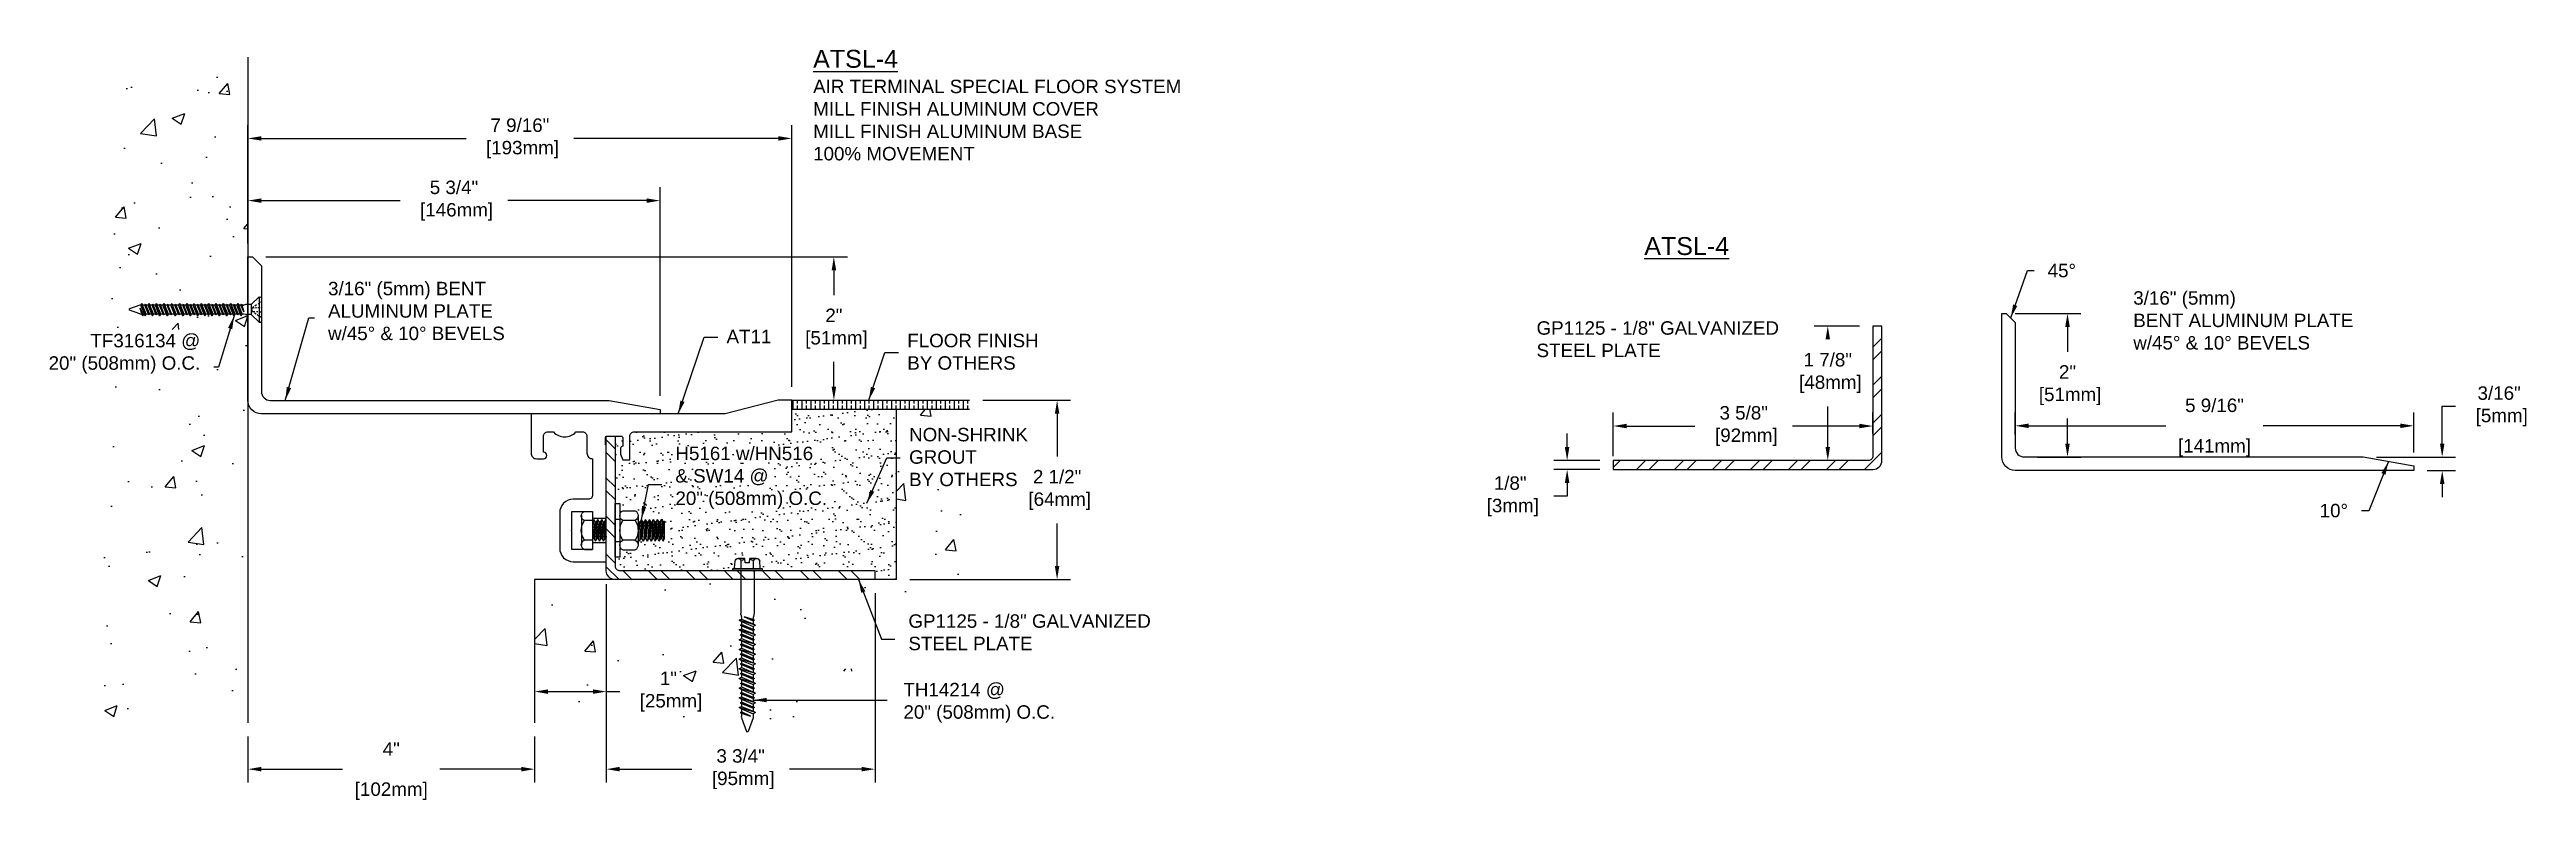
# Model space of a CAD drawing. Header units: inches. Extents: x 2.1 to 36.6, y -1.1 to 9.4.
import ezdxf

# ---------------------------------------------------------------- set-up
doc = ezdxf.new("R2010")
doc.units = ezdxf.units.IN
doc.header["$MEASUREMENT"] = 0
doc.linetypes.add('HIDDEN', pattern=[0.375, 0.25, -0.125])
for name, color, linetype in [('Anchors', 4, 'Continuous'), ('Conditions', 1, 'Continuous'), ('Dimensions', 3, 'Continuous'), ('Metals', 7, 'Continuous'), ('Text', 2, 'Continuous')]:
    doc.layers.add(name, color=color, linetype=linetype)
doc.styles.add('Arial', font='arial.ttf')
doc.dimstyles.new('Arial', dxfattribs={"dimtxt": 0.1875, "dimasz": 0.1875, "dimexe": 0.1875, "dimexo": 0.1875, "dimgap": 0.1875, "dimtad": 0, "dimtih": 1, "dimtoh": 1, "dimdec": 4, "dimzin": 0, "dimdsep": 46, "dimlunit": 4, "dimtxsty": 'Arial', "dimcen": 0.1875, "dimadec": 0, "dimazin": 0, "dimtfac": 1, "dimtdec": 4, "dimtofl": 0, "dimtmove": 0, "dimatfit": 3, "dimfxl": 0, "dimfrac": 2, "dimtolj": 1, "dimtzin": 0, "dimarcsym": 0})

msp = doc.modelspace()

# ---------------------------------------------------------------- texts
at = {"layer": 'Text', "char_height": 0.25, "attachment_point": 1, "style": 'Arial'}
for s, insert, width in [('{\\LATSL-4\\P\\H0.75x;\\lAIR TERMINAL SPECIAL FLOOR SYSTEM\\PMILL FINISH ALUMINUM COVER\\PMILL FINISH ALUMINUM BASE\\P100% MOVEMENT}', (12.72874, 9.3873), 5.390625), ('{\\LATSL-4}', (24.32653, 6.77595), 1.6015625)]:
    msp.add_mtext(s, dxfattribs=dict(at, insert=insert, width=width))
at = {"layer": 'Text', "char_height": 0.1875, "style": 'Arial'}
for s, insert, attachment_point in [('\\A1;45%%d', (29.95503, 6.40324), 1), ('3/16" (5mm) BENT\\PALUMINUM PLATE\\Pw/45° & 10° BEVELS', (5.96005, 5.74448), 4), ('3/16" (5mm)\\PBENT ALUMINUM PLATE\\Pw/45° & 10° BEVELS', (31.14968, 5.61341), 4), ('{\\fArial|b0|i0|c0|p34;GP1125 - 1/8" GALVANIZED\\PSTEEL PLATE}', (22.82321, 5.35094), 4), ('TF316134 @\\P20" (508mm) O.C.', (4.17642, 4.86974), 9), ('\\A1;AT11', (11.52017, 5.39013), 4), ('FLOOR FINISH\\PBY OTHERS', (14.04214, 5.17559), 4), ('H5161 w/HN516\\P& SW14 @\\P20" (508mm) O.C.', (10.80719, 3.41848), 4), ('NON-SHRINK\\PGROUT\\PBY OTHERS', (14.06773, 3.70765), 4), ('\\A1;10%%D', (34.14645, 2.8658), 9), ('GP1125 - 1/8" GALVANIZED\\PSTEEL PLATE', (14.05812, 1.26388), 4), ('TH14214 @\\P20" (508mm) O.C.', (13.98859, 0.00309), 7)]:
    msp.add_mtext(s, dxfattribs=dict(at, insert=insert, attachment_point=attachment_point))

# ---------------------------------------------------------------- blocks, each defined once
blk = doc.blocks.new('TH14214')
for p, q in [((-0.209, 0), (-0.209, 0.025)), ((-0.209, 0.025), (0.209, 0.025)), ((-0.209, 0), (0.209, 0)), ((-0.18, 0.039), (-0.172, 0.133)), ((-0.129, 0.17), (-0.036, 0.17)), ((-0.086, 0.025), (-0.086, 0.133)), ((-0.031, 0.11), (-0.036, 0.17)), ((-0.031, 0.11), (0.031, 0.11)), ((0.031, 0.11), (0.036, 0.17)), ((0.036, 0.17), (0.129, 0.17)), ((0.086, 0.025), (0.086, 0.133)), ((0.18, 0.039), (0.172, 0.133)), ((0.209, 0.025), (0.209, 0)), ((-0.093, -0.015), (-0.093, -0.597)), ((0.093, -0.015), (0.093, -0.597)), ((-0.098, -0.693), (0.043, -0.644)), ((-0.098, -0.693), (-0.083, -0.684)), ((-0.092, -0.61), (-0.084, -0.645)), ((-0.083, -0.684), (0.043, -0.644)), ((0.043, -0.644), (-0.083, -0.701)), ((-0.083, -0.658), (-0.083, -0.684)), ((0.083, -0.675), (-0.083, -0.743)), ((0.083, -0.658), (0.083, -0.675)), ((0.115, -0.693), (0.083, -0.675)), ((0.092, -0.61), (0.084, -0.645)), ((-0.115, -0.76), (0.115, -0.693)), ((-0.115, -0.76), (-0.083, -0.743)), ((-0.115, -0.76), (-0.083, -0.778)), ((-0.115, -0.896), (0.115, -0.828)), ((-0.115, -0.896), (-0.083, -0.879)), ((-0.115, -0.896), (-0.083, -0.913)), ((-0.115, -1.031), (0.115, -0.964)), ((-0.115, -1.031), (-0.083, -1.014)), ((-0.115, -1.031), (-0.083, -1.048)), ((-0.098, -0.693), (-0.083, -0.701)), ((-0.098, -0.828), (0.098, -0.76)), ((-0.098, -0.828), (-0.083, -0.82)), ((-0.098, -0.828), (-0.083, -0.836)), ((-0.098, -0.964), (0.098, -0.896)), ((-0.098, -0.964), (-0.083, -0.955)), ((-0.098, -0.964), (-0.083, -0.972)), ((-0.098, -1.099), (0.098, -1.031)), ((-0.083, -0.701), (-0.083, -0.743)), ((0.083, -0.71), (-0.083, -0.778)), ((-0.083, -0.82), (0.083, -0.752)), ((0.083, -0.769), (-0.083, -0.836)), ((-0.083, -0.778), (-0.083, -0.82)), ((0.083, -0.811), (-0.083, -0.879)), ((-0.083, -0.836), (-0.083, -0.879)), ((0.083, -0.845), (-0.083, -0.913)), ((-0.083, -0.955), (0.083, -0.888)), ((0.083, -0.904), (-0.083, -0.972)), ((-0.083, -0.913), (-0.083, -0.955)), ((0.083, -0.946), (-0.083, -1.014)), ((-0.083, -0.972), (-0.083, -1.014)), ((0.083, -0.981), (-0.083, -1.048)), ((-0.083, -1.091), (0.083, -1.023)), ((0.115, -0.693), (0.083, -0.71)), ((0.083, -0.71), (0.083, -0.752)), ((0.098, -0.76), (0.083, -0.752)), ((0.098, -0.76), (0.083, -0.769)), ((0.083, -0.769), (0.083, -0.811)), ((0.115, -0.828), (0.083, -0.811)), ((0.115, -0.828), (0.083, -0.845)), ((0.083, -0.845), (0.083, -0.888)), ((0.098, -0.896), (0.083, -0.888)), ((0.098, -0.896), (0.083, -0.904)), ((0.083, -0.904), (0.083, -0.946)), ((0.115, -0.964), (0.083, -0.946)), ((0.115, -0.964), (0.083, -0.981)), ((0.083, -0.981), (0.083, -1.023)), ((0.098, -1.031), (0.083, -1.023)), ((0.098, -1.031), (0.083, -1.039)), ((-0.115, -1.167), (0.115, -1.099)), ((-0.115, -1.167), (-0.083, -1.149)), ((-0.115, -1.167), (-0.083, -1.184)), ((-0.115, -1.302), (0.115, -1.234)), ((-0.115, -1.302), (-0.083, -1.285)), ((-0.115, -1.302), (-0.083, -1.319)), ((-0.115, -1.437), (0.115, -1.37)), ((-0.098, -1.099), (-0.083, -1.091)), ((-0.098, -1.099), (-0.083, -1.107)), ((-0.098, -1.234), (0.098, -1.167)), ((-0.098, -1.234), (-0.083, -1.226)), ((-0.098, -1.234), (-0.083, -1.243)), ((-0.098, -1.37), (0.098, -1.302)), ((-0.098, -1.37), (-0.083, -1.362)), ((-0.098, -1.37), (-0.083, -1.378)), ((0.083, -1.039), (-0.083, -1.107)), ((-0.083, -1.048), (-0.083, -1.091)), ((0.083, -1.082), (-0.083, -1.149)), ((-0.083, -1.107), (-0.083, -1.149)), ((0.083, -1.116), (-0.083, -1.184)), ((-0.083, -1.226), (0.083, -1.158)), ((0.083, -1.175), (-0.083, -1.243)), ((-0.083, -1.184), (-0.083, -1.226)), ((0.083, -1.217), (-0.083, -1.285)), ((-0.083, -1.243), (-0.083, -1.285)), ((0.083, -1.252), (-0.083, -1.319)), ((-0.083, -1.362), (0.083, -1.294)), ((0.083, -1.31), (-0.083, -1.378)), ((-0.083, -1.319), (-0.083, -1.362)), ((0.083, -1.353), (-0.083, -1.42)), ((-0.083, -1.378), (-0.083, -1.42)), ((0.083, -1.039), (0.083, -1.082)), ((0.115, -1.099), (0.083, -1.082)), ((0.115, -1.099), (0.083, -1.116)), ((0.083, -1.116), (0.083, -1.158)), ((0.098, -1.167), (0.083, -1.158)), ((0.098, -1.167), (0.083, -1.175)), ((0.083, -1.175), (0.083, -1.217)), ((0.115, -1.234), (0.083, -1.217)), ((0.115, -1.234), (0.083, -1.252)), ((0.083, -1.252), (0.083, -1.294)), ((0.098, -1.302), (0.083, -1.294)), ((0.098, -1.302), (0.083, -1.31)), ((0.083, -1.31), (0.083, -1.353)), ((0.115, -1.37), (0.083, -1.353)), ((0.115, -1.37), (0.083, -1.387)), ((-0.115, -1.437), (-0.083, -1.42)), ((-0.115, -1.437), (-0.083, -1.455)), ((-0.115, -1.573), (0.115, -1.505)), ((-0.115, -1.573), (-0.083, -1.556)), ((-0.115, -1.573), (-0.083, -1.59)), ((-0.115, -1.708), (0.115, -1.641)), ((-0.115, -1.708), (-0.083, -1.691)), ((-0.115, -1.708), (-0.083, -1.726)), ((-0.098, -1.505), (0.098, -1.437)), ((-0.098, -1.505), (-0.083, -1.497)), ((-0.098, -1.505), (-0.083, -1.513)), ((-0.098, -1.641), (0.098, -1.573)), ((-0.098, -1.641), (-0.083, -1.632)), ((-0.098, -1.641), (-0.083, -1.649)), ((-0.098, -1.776), (0.098, -1.708)), ((0.083, -1.387), (-0.083, -1.455)), ((-0.083, -1.497), (0.083, -1.429)), ((0.083, -1.446), (-0.083, -1.513)), ((-0.083, -1.455), (-0.083, -1.497)), ((0.083, -1.488), (-0.083, -1.556)), ((-0.083, -1.513), (-0.083, -1.556)), ((0.083, -1.522), (-0.083, -1.59)), ((-0.083, -1.632), (0.083, -1.565)), ((0.083, -1.581), (-0.083, -1.649)), ((-0.083, -1.59), (-0.083, -1.632)), ((0.083, -1.623), (-0.083, -1.691)), ((-0.083, -1.649), (-0.083, -1.691)), ((0.083, -1.658), (-0.083, -1.726)), ((-0.083, -1.768), (0.083, -1.7)), ((0.083, -1.717), (-0.083, -1.784)), ((-0.083, -1.726), (-0.083, -1.768)), ((0.083, -1.387), (0.083, -1.429)), ((0.098, -1.437), (0.083, -1.429)), ((0.098, -1.437), (0.083, -1.446)), ((0.083, -1.446), (0.083, -1.488)), ((0.115, -1.505), (0.083, -1.488)), ((0.115, -1.505), (0.083, -1.522)), ((0.083, -1.522), (0.083, -1.565)), ((0.098, -1.573), (0.083, -1.565)), ((0.098, -1.573), (0.083, -1.581)), ((0.083, -1.581), (0.083, -1.623)), ((0.115, -1.641), (0.083, -1.623)), ((0.115, -1.641), (0.083, -1.658)), ((0.083, -1.658), (0.083, -1.7)), ((0.098, -1.708), (0.083, -1.7)), ((0.098, -1.708), (0.083, -1.717)), ((0.083, -1.717), (0.083, -1.759)), ((-0.115, -1.844), (0.115, -1.776)), ((-0.115, -1.844), (-0.083, -1.827)), ((-0.115, -1.844), (-0.083, -1.861)), ((-0.115, -1.979), (0.115, -1.911)), ((-0.115, -1.979), (-0.083, -1.962)), ((-0.115, -1.979), (-0.083, -1.996)), ((-0.098, -1.776), (-0.083, -1.768)), ((-0.098, -1.776), (-0.083, -1.784)), ((-0.098, -1.911), (0.098, -1.844)), ((-0.098, -1.911), (-0.083, -1.903)), ((-0.098, -1.911), (-0.083, -1.92)), ((0.083, -1.759), (-0.083, -1.827)), ((-0.083, -1.784), (-0.083, -1.827)), ((0.083, -1.793), (-0.083, -1.861)), ((-0.083, -1.903), (0.083, -1.836)), ((0.083, -1.852), (-0.083, -1.92)), ((-0.083, -1.861), (-0.083, -1.903)), ((0.083, -1.894), (-0.083, -1.962)), ((-0.083, -1.92), (-0.083, -1.962)), ((0.083, -1.929), (-0.083, -1.996)), ((-0.083, -1.996), (-0.083, -2.031)), ((-0.08, -2.051), (-0.013, -2.242)), ((-0.045, -2.028), (0.083, -1.971)), ((-0.045, -2.028), (0.098, -1.979)), ((0.083, -1.987), (-0.045, -2.028)), ((0.08, -2.051), (0.013, -2.242)), ((0.115, -1.776), (0.083, -1.759)), ((0.115, -1.776), (0.083, -1.793)), ((0.083, -1.793), (0.083, -1.836)), ((0.098, -1.844), (0.083, -1.836)), ((0.098, -1.844), (0.083, -1.852)), ((0.083, -1.852), (0.083, -1.894)), ((0.115, -1.911), (0.083, -1.894)), ((0.115, -1.911), (0.083, -1.929)), ((0.083, -1.929), (0.083, -1.971)), ((0.098, -1.979), (0.083, -1.971)), ((0.098, -1.979), (0.083, -1.987)), ((0.083, -1.987), (0.083, -2.031))]:
    blk.add_line(p, q)
for centre, radius, start, end in [((-0.195, 0.04), 0.015, 270, 355), ((-0.129, 0.126), 0.0436, 9.285, 170.715), ((0, 0.051), 0.119, 107.4215, 136.0407), ((0, 0.051), 0.119, 43.9593, 72.5785), ((0.129, 0.126), 0.0436, 9.285, 170.715), ((0.195, 0.04), 0.015, 185, 270), ((-0.108, -0.015), 0.0147, 0, 90), ((0.108, -0.015), 0.0147, 90, 180), ((-0.031, -0.597), 0.062, 180, 191.9357), ((-0.145, -0.658), 0.062, 0, 11.9357), ((0.145, -0.658), 0.062, 168.0643, 180), ((0.031, -0.597), 0.062, 348.0643, 0), ((-0.021, -2.031), 0.062, 180, 199.3058), ((0.021, -2.031), 0.062, 340.6942, 0), ((0, -2.236), 0.0141, 204.1001, 335.8999)]:
    blk.add_arc(centre, radius, start, end)
blk = doc.blocks.new('at11')
blk.add_lwpolyline([(-0.281, 1.694, -0.414214), (-0.221, 1.754), (-0.142, 1.754, 0.447214), (0.171, 1.754), (0.264, 1.754, -0.414214), (0.324, 1.694), (0.324, 1.459, 0.414214), (0.404, 1.379), (0.404, 0.874, -0.414214), (0.344, 0.814), (0.134, 0.814, 0.414214), (-0.056, 0.624), (-0.056, 0.134, 0.414214), (0.134, -0.056), (0.594, -0.056), (0.594, 0.209), (0.404, 0.209), (0.404, 0.114), (0.114, 0.114), (0.114, 0.369), (0.104, 0.379), (0.114, 0.389), (0.114, 0.644), (0.404, 0.644), (0.404, 0.549), (0.594, 0.549), (0.594, 1.574), (0.584, 1.574), (0.584, 1.674, -0.414214), (0.604, 1.694), (0.804, 1.694, -0.414214), (0.824, 1.674), (0.824, 1.554, 0.414214), (0.794, 1.524), (0.794, 1.444), (0.824, 1.364), (0.924, 1.364), (0.924, 1.694, -0.414214), (0.984, 1.754), (3.184, 1.754), (3.184, 2.194), (2.994, 2.194), (2.254, 2.004), (-0.456, 2.004), (-0.456, 1.459, 0.414214), (-0.376, 1.379), (-0.281, 1.379, 1), (-0.281, 1.469)], format="xyb", close=True)
blk = doc.blocks.new('cp1125')
h = blk.add_hatch()
h.set_pattern_fill('ANSI32', color=256, style=0)
h.paths.add_polyline_path([(4.128, 21.844, 0.414214), (4.253, 21.969), (4.253, 23.844), (4.128, 23.844), (4.128, 22.031, -0.414214), (4.065, 21.969), (0.503, 21.969), (0.503, 21.844)])
blk.add_lwpolyline([(0.503, 21.969), (0.503, 21.844), (4.128, 21.844, 0.414214), (4.253, 21.969), (4.253, 23.844), (4.128, 23.844), (4.128, 22.031, -0.414214), (4.065, 21.969)], format="xyb", close=True)
blk = doc.blocks.new('*D8')
at = {"layer": 'Defpoints', "color": 0}
for p in [(12.432, 8.152), (4.842, 6.5), (12.432, 4.5)]:
    blk.add_point(p, dxfattribs=at)
at = {"layer": 'Dimensions', "color": 0, "lineweight": -2}
for p, q in [((4.842, 6.688), (4.842, 8.339)), ((12.432, 4.688), (12.432, 8.339)), ((5.03, 8.152), (7.885, 8.152)), ((12.245, 8.152), (9.39, 8.152))]:
    blk.add_line(p, q, dxfattribs=at)
at = {"layer": 'Dimensions', "color": 0}
for points in [[(5.03, 8.183), (5.03, 8.121), (4.842, 8.152)], [(12.245, 8.183), (12.245, 8.121), (12.432, 8.152)]]:
    blk.add_solid(points, dxfattribs=at)
at = {"layer": 'Dimensions', "color": 0, "insert": (8.637, 8.152), "char_height": 0.1875, "attachment_point": 5, "style": 'Arial'}
blk.add_mtext('\\A1;7 9/16"\\P [193mm]', dxfattribs=at)
blk = doc.blocks.new('*D9')
at = {"layer": 'Defpoints', "color": 0}
for p in [(10.592, 7.285), (4.842, 6.5), (10.592, 4.373)]:
    blk.add_point(p, dxfattribs=at)
at = {"layer": 'Dimensions', "color": 0, "lineweight": -2}
for p, q in [((4.842, 6.688), (4.842, 7.472)), ((5.03, 7.285), (6.965, 7.285)), ((10.405, 7.285), (8.47, 7.285)), ((10.592, 4.56), (10.592, 7.472))]:
    blk.add_line(p, q, dxfattribs=at)
at = {"layer": 'Dimensions', "color": 0}
for points in [[(5.03, 7.316), (5.03, 7.253), (4.842, 7.285)], [(10.405, 7.316), (10.405, 7.253), (10.592, 7.285)]]:
    blk.add_solid(points, dxfattribs=at)
at = {"layer": 'Dimensions', "color": 0, "insert": (7.717, 7.285), "char_height": 0.1875, "attachment_point": 5, "style": 'Arial'}
blk.add_mtext('\\A1;5 3/4"\\P [146mm]', dxfattribs=at)
blk = doc.blocks.new('*D10')
at = {"layer": 'Defpoints', "color": 0}
for p in [(4.842, 0), (8.842, 0), (8.842, -0.644)]:
    blk.add_point(p, dxfattribs=at)
at = {"layer": 'Dimensions', "color": 0, "lineweight": -2}
for p, q in [((4.842, -0.188), (4.842, -0.831)), ((8.842, -0.188), (8.842, -0.831)), ((5.03, -0.644), (6.163, -0.644)), ((8.655, -0.644), (7.522, -0.644))]:
    blk.add_line(p, q, dxfattribs=at)
at = {"layer": 'Dimensions', "color": 0}
for points in [[(5.03, -0.612), (5.03, -0.675), (4.842, -0.644)], [(8.655, -0.612), (8.655, -0.675), (8.842, -0.644)]]:
    blk.add_solid(points, dxfattribs=at)
at = {"layer": 'Dimensions', "color": 0, "char_height": 0.1875, "attachment_point": 5, "style": 'Arial'}
for s, insert in [('\\A1;4"', (6.842, -0.362)), ('\\A1;[102mm]', (6.842, -0.951))]:
    blk.add_mtext(s, dxfattribs=dict(at, insert=insert))
blk = doc.blocks.new('316bentalumplt')
blk.add_lwpolyline([(10.592, 4.31), (5.03, 4.31, -0.414214), (4.842, 4.498), (4.842, 6.5), (4.905, 6.5), (5.03, 6.375), (5.03, 4.623, 0.414214), (5.155, 4.498), (9.883, 4.498), (10.592, 4.373)], format="xyb", close=True)
blk = doc.blocks.new('*D11')
at = {"layer": 'Defpoints', "color": 0}
for p in [(29.502, 3.834), (35.065, 4.144), (35.065, 3.584)]:
    blk.add_point(p, dxfattribs=at)
at = {"layer": 'Dimensions', "color": 0, "lineweight": -2}
for p, q in [((29.502, 4.022), (29.502, 4.332)), ((35.065, 3.772), (35.065, 4.332)), ((29.69, 4.144), (31.604, 4.144)), ((34.877, 4.144), (32.963, 4.144))]:
    blk.add_line(p, q, dxfattribs=at)
at = {"layer": 'Dimensions', "color": 0}
for points in [[(29.69, 4.176), (29.69, 4.113), (29.502, 4.144)], [(34.877, 4.176), (34.877, 4.113), (35.065, 4.144)]]:
    blk.add_solid(points, dxfattribs=at)
at = {"layer": 'Dimensions', "color": 0, "char_height": 0.1875, "attachment_point": 5, "style": 'Arial'}
for s, insert in [('\\A1;5 9/16"', (32.283, 4.429)), ('\\A1;[141mm]', (32.283, 3.837))]:
    blk.add_mtext(s, dxfattribs=dict(at, insert=insert))
blk = doc.blocks.new('*D12')
at = {"layer": 'Defpoints', "color": 0}
for p in [(34.356, 3.709), (35.065, 3.522), (35.46, 3.522)]:
    blk.add_point(p, dxfattribs=at)
at = {"layer": 'Dimensions', "color": 0, "lineweight": -2}
for p, q in [((35.46, 3.897), (35.46, 4.416)), ((35.46, 4.416), (35.648, 4.416)), ((34.543, 3.709), (35.648, 3.709)), ((35.252, 3.522), (35.648, 3.522)), ((35.46, 3.334), (35.46, 3.147))]:
    blk.add_line(p, q, dxfattribs=at)
at = {"layer": 'Dimensions', "color": 0}
for points in [[(35.429, 3.897), (35.492, 3.897), (35.46, 3.709)], [(35.429, 3.334), (35.492, 3.334), (35.46, 3.522)]]:
    blk.add_solid(points, dxfattribs=at)
at = {"layer": 'Dimensions', "color": 0, "insert": (36.255, 4.416), "char_height": 0.1875, "attachment_point": 5, "style": 'Arial'}
blk.add_mtext('\\A1;3/16"\\P [5mm]', dxfattribs=at)
blk = doc.blocks.new('*D13')
at = {"layer": 'Defpoints', "color": 0}
for p in [(23.25, 3.661), (23.892, 3.661), (23.892, 3.536)]:
    blk.add_point(p, dxfattribs=at)
at = {"layer": 'Dimensions', "color": 0, "lineweight": -2}
for p, q in [((23.25, 3.848), (23.25, 4.036)), ((23.704, 3.661), (23.062, 3.661)), ((23.704, 3.536), (23.062, 3.536)), ((23.25, 3.161), (23.062, 3.161)), ((23.25, 3.348), (23.25, 3.161))]:
    blk.add_line(p, q, dxfattribs=at)
at = {"layer": 'Dimensions', "color": 0}
for points in [[(23.218, 3.848), (23.281, 3.848), (23.25, 3.661)], [(23.218, 3.348), (23.281, 3.348), (23.25, 3.536)]]:
    blk.add_solid(points, dxfattribs=at)
at = {"layer": 'Dimensions', "color": 0, "insert": (22.455, 3.161), "char_height": 0.1875, "attachment_point": 5, "style": 'Arial'}
blk.add_mtext('\\A1;1/8"\\P [3mm]', dxfattribs=at)
blk = doc.blocks.new('*D14')
at = {"layer": 'Defpoints', "color": 0}
for p in [(23.892, 4.141), (27.517, 3.851), (23.892, 3.536)]:
    blk.add_point(p, dxfattribs=at)
at = {"layer": 'Dimensions', "color": 0, "lineweight": -2}
for p, q in [((23.892, 3.723), (23.892, 4.328)), ((27.517, 4.038), (27.517, 4.328)), ((24.079, 4.141), (25.034, 4.141)), ((27.329, 4.141), (26.393, 4.141))]:
    blk.add_line(p, q, dxfattribs=at)
at = {"layer": 'Dimensions', "color": 0}
for points in [[(24.079, 4.172), (24.079, 4.11), (23.892, 4.141)], [(27.329, 4.172), (27.329, 4.11), (27.517, 4.141)]]:
    blk.add_solid(points, dxfattribs=at)
at = {"layer": 'Dimensions', "color": 0, "insert": (25.714, 4.141), "char_height": 0.1875, "attachment_point": 5, "style": 'Arial'}
blk.add_mtext('\\A1;3 5/8"\\P [92mm]', dxfattribs=at)
blk = doc.blocks.new('*D15')
at = {"layer": 'Defpoints', "color": 0}
for p in [(26.887, 5.536), (27.517, 5.536), (27.326, 3.661)]:
    blk.add_point(p, dxfattribs=at)
at = {"layer": 'Dimensions', "color": 0, "lineweight": -2}
for p, q in [((27.329, 5.536), (26.699, 5.536)), ((26.887, 5.348), (26.887, 5.346)), ((26.887, 3.848), (26.887, 4.415)), ((27.139, 3.661), (26.699, 3.661))]:
    blk.add_line(p, q, dxfattribs=at)
at = {"layer": 'Dimensions', "color": 0}
for points in [[(26.855, 5.348), (26.918, 5.348), (26.887, 5.536)], [(26.855, 3.848), (26.918, 3.848), (26.887, 3.661)]]:
    blk.add_solid(points, dxfattribs=at)
at = {"layer": 'Dimensions', "color": 0, "insert": (26.887, 4.881), "char_height": 0.1875, "attachment_point": 5, "style": 'Arial'}
blk.add_mtext('\\A1;1 7/8"\\P [48mm]', dxfattribs=at)
blk = doc.blocks.new('*D18')
at = {"layer": 'Defpoints', "color": 0}
for p in [(9.842, 2.125), (8.842, 2), (8.842, 0.438)]:
    blk.add_point(p, dxfattribs=at)
at = {"layer": 'Dimensions', "color": 0, "lineweight": -2}
for p, q in [((8.842, 1.812), (8.842, 0.25)), ((9.842, 1.937), (9.842, 0.25)), ((9.03, 0.438), (9.655, 0.438)), ((9.842, 0.438), (10.03, 0.438))]:
    blk.add_line(p, q, dxfattribs=at)
at = {"layer": 'Dimensions', "color": 0}
for points in [[(9.03, 0.469), (9.03, 0.406), (8.842, 0.438)], [(9.655, 0.469), (9.655, 0.406), (9.842, 0.438)]]:
    blk.add_solid(points, dxfattribs=at)
at = {"layer": 'Dimensions', "color": 0, "insert": (10.709, 0.438), "char_height": 0.1875, "attachment_point": 5, "style": 'Arial'}
blk.add_mtext('\\A1;1"\\P [25mm]', dxfattribs=at)
blk = doc.blocks.new('*D16')
at = {"layer": 'Defpoints', "color": 0}
for p in [(9.842, 2.125), (13.592, 2), (9.842, -0.644)]:
    blk.add_point(p, dxfattribs=at)
at = {"layer": 'Dimensions', "color": 0, "lineweight": -2}
for p, q in [((9.842, 1.937), (9.842, -0.831)), ((13.592, 1.812), (13.592, -0.831)), ((10.03, -0.644), (11.038, -0.644)), ((13.405, -0.644), (12.397, -0.644))]:
    blk.add_line(p, q, dxfattribs=at)
at = {"layer": 'Dimensions', "color": 0}
for points in [[(10.03, -0.612), (10.03, -0.675), (9.842, -0.644)], [(13.405, -0.612), (13.405, -0.675), (13.592, -0.644)]]:
    blk.add_solid(points, dxfattribs=at)
at = {"layer": 'Dimensions', "color": 0, "insert": (11.717, -0.644), "char_height": 0.1875, "attachment_point": 5, "style": 'Arial'}
blk.add_mtext('\\A1;3 3/4"\\P [95mm]', dxfattribs=at)
blk = doc.blocks.new('*D17')
at = {"layer": 'Defpoints', "color": 0}
for p in [(14.908, 4.5), (13.891, 2), (16.133, 2)]:
    blk.add_point(p, dxfattribs=at)
at = {"layer": 'Dimensions', "color": 0, "lineweight": -2}
for p, q in [((15.096, 4.5), (16.32, 4.5)), ((16.133, 4.312), (16.133, 3.716)), ((16.133, 2.188), (16.133, 2.784)), ((14.079, 2), (16.32, 2))]:
    blk.add_line(p, q, dxfattribs=at)
at = {"layer": 'Dimensions', "color": 0}
for points in [[(16.102, 4.312), (16.164, 4.312), (16.133, 4.5)], [(16.102, 2.188), (16.164, 2.188), (16.133, 2)]]:
    blk.add_solid(points, dxfattribs=at)
at = {"layer": 'Dimensions', "color": 0, "insert": (16.133, 3.25), "char_height": 0.1875, "attachment_point": 5, "style": 'Arial'}
blk.add_mtext('\\A1;2 1/2"\\P [64mm]', dxfattribs=at)
blk = doc.blocks.new('*D19')
at = {"layer": 'Defpoints', "color": 0}
for p in [(4.905, 6.5), (12.432, 4.5), (13.018, 4.5)]:
    blk.add_point(p, dxfattribs=at)
at = {"layer": 'Dimensions', "color": 0, "lineweight": -2}
for p, q in [((5.092, 6.5), (13.206, 6.5)), ((13.018, 6.312), (13.018, 5.964)), ((13.018, 4.688), (13.018, 5.036)), ((12.62, 4.5), (13.206, 4.5))]:
    blk.add_line(p, q, dxfattribs=at)
at = {"layer": 'Dimensions', "color": 0}
for points in [[(12.987, 6.312), (13.05, 6.312), (13.018, 6.5)], [(12.987, 4.688), (13.05, 4.688), (13.018, 4.5)]]:
    blk.add_solid(points, dxfattribs=at)
at = {"layer": 'Dimensions', "color": 0, "insert": (13.018, 5.5), "char_height": 0.1875, "attachment_point": 5, "style": 'Arial'}
blk.add_mtext('\\A1;2"\\P [51mm]', dxfattribs=at)
blk = doc.blocks.new('TF316134')
for p, q in [((-0.163, 0), (0.163, 0)), ((-0.104, -0.013), (-0.113, 0)), ((-0.176, -0.029), (-0.175, -0.01)), ((-0.176, -0.029), (0.176, -0.029)), ((-0.176, -0.029), (-0.07, -0.141)), ((-0.082, -0.047), (-0.091, -0.032)), ((-0.086, -0.33), (0.086, -0.28)), ((-0.086, -0.33), (-0.062, -0.317)), ((-0.086, -0.33), (-0.062, -0.343)), ((-0.074, -0.28), (0.032, -0.243)), ((-0.074, -0.28), (-0.062, -0.273)), ((-0.074, -0.28), (-0.062, -0.286)), ((-0.074, -0.381), (0.074, -0.33)), ((-0.07, -0.141), (0.07, -0.141)), ((-0.07, -0.141), (-0.07, -0.208)), ((-0.053, -0.09), (-0.069, -0.066)), ((-0.069, -0.218), (-0.063, -0.244)), ((-0.062, -0.273), (0.032, -0.243)), ((0.032, -0.243), (-0.062, -0.286)), ((-0.062, -0.253), (-0.062, -0.273)), ((0.062, -0.267), (-0.062, -0.317)), ((-0.062, -0.286), (-0.062, -0.317)), ((0.062, -0.293), (-0.062, -0.343)), ((-0.062, -0.375), (0.062, -0.324)), ((0.062, -0.337), (-0.062, -0.387)), ((-0.062, -0.343), (-0.062, -0.375)), ((-0.031, -0.125), (-0.044, -0.104)), ((-0.031, -0.005), (-0.031, 0)), ((-0.03, -0.026), (-0.03, -0.019)), ((-0.028, -0.051), (-0.029, -0.032)), ((-0.026, -0.091), (-0.028, -0.065)), ((-0.024, -0.126), (-0.025, -0.11)), ((-0.024, -0.135), (-0.011, -0.135)), ((-0.002, -0.135), (0.018, -0.135)), ((0.037, -0.115), (0.024, -0.135)), ((0.024, -0.135), (0.025, -0.125)), ((0.025, -0.11), (0.026, -0.09)), ((0.027, -0.07), (0.029, -0.048)), ((0.03, -0.026), (0.031, -0.008)), ((0.066, -0.071), (0.049, -0.098)), ((0.062, -0.253), (0.062, -0.267)), ((0.086, -0.28), (0.062, -0.267)), ((0.086, -0.28), (0.062, -0.293)), ((0.062, -0.293), (0.062, -0.324)), ((0.074, -0.33), (0.062, -0.324)), ((0.074, -0.33), (0.062, -0.337)), ((0.062, -0.337), (0.062, -0.368)), ((0.069, -0.218), (0.063, -0.244)), ((0.07, -0.141), (0.176, -0.029)), ((0.07, -0.141), (0.07, -0.208)), ((0.09, -0.035), (0.075, -0.058)), ((0.11, -0.005), (0.098, -0.022)), ((0.176, -0.029), (0.175, -0.01)), ((-0.086, -0.432), (0.086, -0.381)), ((-0.086, -0.432), (-0.062, -0.419)), ((-0.086, -0.432), (-0.062, -0.445)), ((-0.086, -0.533), (0.086, -0.483)), ((-0.086, -0.533), (-0.062, -0.521)), ((-0.086, -0.533), (-0.062, -0.546)), ((-0.086, -0.635), (0.086, -0.584)), ((-0.086, -0.635), (-0.062, -0.622)), ((-0.086, -0.635), (-0.062, -0.648)), ((-0.086, -0.737), (0.086, -0.686)), ((-0.074, -0.381), (-0.062, -0.375)), ((-0.074, -0.381), (-0.062, -0.387)), ((-0.074, -0.483), (0.074, -0.432)), ((-0.074, -0.483), (-0.062, -0.477)), ((-0.074, -0.483), (-0.062, -0.489)), ((-0.074, -0.584), (0.074, -0.533)), ((-0.074, -0.584), (-0.062, -0.578)), ((-0.074, -0.584), (-0.062, -0.59)), ((-0.074, -0.686), (0.074, -0.635)), ((-0.074, -0.686), (-0.062, -0.68)), ((-0.074, -0.686), (-0.062, -0.692)), ((0.062, -0.368), (-0.062, -0.419)), ((-0.062, -0.387), (-0.062, -0.419)), ((0.062, -0.394), (-0.062, -0.445)), ((-0.062, -0.477), (0.062, -0.426)), ((0.062, -0.438), (-0.062, -0.489)), ((-0.062, -0.445), (-0.062, -0.477)), ((0.062, -0.47), (-0.062, -0.521)), ((-0.062, -0.489), (-0.062, -0.521)), ((0.062, -0.496), (-0.062, -0.546)), ((-0.062, -0.578), (0.062, -0.527)), ((0.062, -0.54), (-0.062, -0.59)), ((-0.062, -0.546), (-0.062, -0.578)), ((0.062, -0.571), (-0.062, -0.622)), ((-0.062, -0.59), (-0.062, -0.622)), ((0.062, -0.597), (-0.062, -0.648)), ((-0.062, -0.68), (0.062, -0.629)), ((0.062, -0.641), (-0.062, -0.692)), ((-0.062, -0.648), (-0.062, -0.68)), ((0.062, -0.673), (-0.062, -0.724)), ((0.086, -0.381), (0.062, -0.368)), ((0.086, -0.381), (0.062, -0.394)), ((0.062, -0.394), (0.062, -0.426)), ((0.074, -0.432), (0.062, -0.426)), ((0.074, -0.432), (0.062, -0.438)), ((0.062, -0.438), (0.062, -0.47)), ((0.086, -0.483), (0.062, -0.47)), ((0.086, -0.483), (0.062, -0.496)), ((0.062, -0.496), (0.062, -0.527)), ((0.074, -0.533), (0.062, -0.527)), ((0.074, -0.533), (0.062, -0.54)), ((0.062, -0.54), (0.062, -0.571)), ((0.086, -0.584), (0.062, -0.571)), ((0.086, -0.584), (0.062, -0.597)), ((0.062, -0.597), (0.062, -0.629)), ((0.074, -0.635), (0.062, -0.629)), ((0.074, -0.635), (0.062, -0.641)), ((0.062, -0.641), (0.062, -0.673)), ((0.086, -0.686), (0.062, -0.673)), ((0.086, -0.686), (0.062, -0.699)), ((-0.086, -0.737), (-0.062, -0.724)), ((-0.086, -0.737), (-0.062, -0.75)), ((-0.086, -0.838), (0.086, -0.787)), ((-0.086, -0.838), (-0.062, -0.825)), ((-0.086, -0.838), (-0.062, -0.851)), ((-0.086, -0.94), (0.086, -0.889)), ((-0.086, -0.94), (-0.062, -0.927)), ((-0.086, -0.94), (-0.062, -0.953)), ((-0.086, -1.041), (0.086, -0.991)), ((-0.086, -1.041), (-0.062, -1.028)), ((-0.074, -0.787), (0.074, -0.737)), ((-0.074, -0.787), (-0.062, -0.781)), ((-0.074, -0.787), (-0.062, -0.794)), ((-0.074, -0.889), (0.074, -0.838)), ((-0.074, -0.889), (-0.062, -0.883)), ((-0.074, -0.889), (-0.062, -0.895)), ((-0.074, -0.991), (0.074, -0.94)), ((-0.074, -0.991), (-0.062, -0.984)), ((-0.074, -0.991), (-0.062, -0.997)), ((-0.062, -0.692), (-0.062, -0.724)), ((0.062, -0.699), (-0.062, -0.75)), ((-0.062, -0.781), (0.062, -0.73)), ((0.062, -0.743), (-0.062, -0.794)), ((-0.062, -0.75), (-0.062, -0.781)), ((0.062, -0.774), (-0.062, -0.825)), ((-0.062, -0.794), (-0.062, -0.825)), ((0.062, -0.8), (-0.062, -0.851)), ((-0.062, -0.883), (0.062, -0.832)), ((0.062, -0.844), (-0.062, -0.895)), ((-0.062, -0.851), (-0.062, -0.883)), ((0.062, -0.876), (-0.062, -0.927)), ((-0.062, -0.895), (-0.062, -0.927)), ((0.062, -0.902), (-0.062, -0.953)), ((-0.062, -0.984), (0.062, -0.934)), ((0.062, -0.946), (-0.062, -0.997)), ((-0.062, -0.953), (-0.062, -0.984)), ((0.062, -0.978), (-0.062, -1.028)), ((-0.062, -0.997), (-0.062, -1.028)), ((0.062, -1.003), (-0.062, -1.054)), ((-0.062, -1.086), (0.062, -1.035)), ((0.062, -0.699), (0.062, -0.73)), ((0.074, -0.737), (0.062, -0.73)), ((0.074, -0.737), (0.062, -0.743)), ((0.062, -0.743), (0.062, -0.774)), ((0.086, -0.787), (0.062, -0.774)), ((0.086, -0.787), (0.062, -0.8)), ((0.062, -0.8), (0.062, -0.832)), ((0.074, -0.838), (0.062, -0.832)), ((0.074, -0.838), (0.062, -0.844)), ((0.062, -0.844), (0.062, -0.876)), ((0.086, -0.889), (0.062, -0.876)), ((0.086, -0.889), (0.062, -0.902)), ((0.062, -0.902), (0.062, -0.934)), ((0.074, -0.94), (0.062, -0.934)), ((0.074, -0.94), (0.062, -0.946)), ((0.062, -0.946), (0.062, -0.978)), ((0.086, -0.991), (0.062, -0.978)), ((0.086, -0.991), (0.062, -1.003)), ((0.062, -1.003), (0.062, -1.035)), ((0.074, -1.041), (0.062, -1.035)), ((-0.086, -1.041), (-0.062, -1.054)), ((-0.086, -1.143), (0.086, -1.092)), ((-0.086, -1.143), (-0.062, -1.13)), ((-0.086, -1.143), (-0.062, -1.156)), ((-0.086, -1.251), (0.086, -1.2)), ((-0.086, -1.251), (-0.062, -1.238)), ((-0.086, -1.251), (-0.062, -1.264)), ((-0.086, -1.361), (0.086, -1.31)), ((-0.086, -1.361), (-0.062, -1.348)), ((-0.086, -1.361), (-0.062, -1.374)), ((-0.074, -1.092), (0.074, -1.041)), ((-0.074, -1.092), (-0.062, -1.086)), ((-0.074, -1.092), (-0.062, -1.098)), ((-0.074, -1.2), (0.074, -1.149)), ((-0.074, -1.2), (-0.062, -1.194)), ((-0.074, -1.2), (-0.062, -1.206)), ((-0.074, -1.31), (0.074, -1.259)), ((-0.074, -1.31), (-0.062, -1.304)), ((-0.074, -1.31), (-0.062, -1.316)), ((-0.074, -1.416), (0.074, -1.365)), ((0.062, -1.047), (-0.062, -1.098)), ((-0.062, -1.054), (-0.062, -1.086)), ((0.062, -1.079), (-0.062, -1.13)), ((-0.062, -1.098), (-0.062, -1.13)), ((0.062, -1.105), (-0.062, -1.156)), ((-0.062, -1.194), (0.062, -1.143)), ((0.062, -1.155), (-0.062, -1.206)), ((-0.062, -1.156), (-0.062, -1.182)), ((-0.062, -1.182), (-0.062, -1.681)), ((0.062, -1.187), (-0.062, -1.238)), ((0.062, -1.213), (-0.062, -1.264)), ((-0.062, -1.304), (0.062, -1.253)), ((0.062, -1.265), (-0.062, -1.316)), ((0.062, -1.297), (-0.062, -1.348)), ((0.062, -1.323), (-0.062, -1.374)), ((-0.062, -1.41), (0.062, -1.359)), ((0.062, -1.371), (-0.062, -1.422)), ((0.074, -1.041), (0.062, -1.047)), ((0.062, -1.047), (0.062, -1.079)), ((0.086, -1.092), (0.062, -1.079)), ((0.086, -1.092), (0.062, -1.105)), ((0.062, -1.105), (0.062, -1.137)), ((0.062, -1.111), (0.062, -1.143)), ((0.074, -1.149), (0.062, -1.143)), ((0.074, -1.149), (0.062, -1.155)), ((0.062, -1.149), (0.062, -1.182)), ((0.062, -1.155), (0.062, -1.187)), ((0.062, -1.182), (0.062, -1.681)), ((0.086, -1.2), (0.062, -1.187)), ((0.086, -1.2), (0.062, -1.213)), ((0.062, -1.221), (0.062, -1.253)), ((0.074, -1.259), (0.062, -1.253)), ((0.074, -1.259), (0.062, -1.265)), ((0.062, -1.265), (0.062, -1.297)), ((0.086, -1.31), (0.062, -1.297)), ((0.086, -1.31), (0.062, -1.323)), ((0.062, -1.327), (0.062, -1.359)), ((0.074, -1.365), (0.062, -1.359)), ((0.074, -1.365), (0.062, -1.371)), ((0.062, -1.371), (0.062, -1.403)), ((-0.086, -1.467), (0.086, -1.416)), ((-0.086, -1.467), (-0.062, -1.454)), ((-0.086, -1.467), (-0.062, -1.479)), ((-0.086, -1.569), (0.086, -1.518)), ((-0.086, -1.569), (-0.062, -1.556)), ((-0.086, -1.569), (-0.062, -1.582)), ((-0.086, -1.671), (0.086, -1.62)), ((-0.086, -1.671), (-0.062, -1.658)), ((-0.086, -1.671), (-0.062, -1.684)), ((-0.074, -1.416), (-0.062, -1.41)), ((-0.074, -1.416), (-0.062, -1.422)), ((-0.074, -1.518), (0.074, -1.467)), ((-0.074, -1.518), (-0.062, -1.512)), ((-0.074, -1.518), (-0.062, -1.524)), ((-0.074, -1.62), (0.074, -1.569)), ((-0.074, -1.62), (-0.062, -1.614)), ((-0.074, -1.62), (-0.062, -1.626)), ((0.062, -1.403), (-0.062, -1.454)), ((0.062, -1.429), (-0.062, -1.479)), ((-0.062, -1.512), (0.062, -1.461)), ((0.062, -1.473), (-0.062, -1.524)), ((0.062, -1.505), (-0.062, -1.556)), ((0.062, -1.531), (-0.062, -1.582)), ((-0.062, -1.614), (0.062, -1.563)), ((0.062, -1.576), (-0.062, -1.626)), ((0.062, -1.607), (-0.062, -1.658)), ((0.062, -1.633), (-0.062, -1.684)), ((-0.06, -1.696), (-0.01, -1.839)), ((-0.019, -1.693), (0.077, -1.65)), ((-0.019, -1.693), (0.088, -1.656)), ((0.077, -1.663), (-0.019, -1.693)), ((0.06, -1.696), (0.01, -1.839)), ((0.086, -1.416), (0.062, -1.403)), ((0.086, -1.416), (0.062, -1.429)), ((0.062, -1.429), (0.062, -1.461)), ((0.074, -1.467), (0.062, -1.461)), ((0.074, -1.467), (0.062, -1.473)), ((0.062, -1.473), (0.062, -1.505)), ((0.086, -1.518), (0.062, -1.505)), ((0.086, -1.518), (0.062, -1.531)), ((0.062, -1.532), (0.062, -1.563)), ((0.074, -1.569), (0.062, -1.563)), ((0.074, -1.569), (0.062, -1.576)), ((0.062, -1.576), (0.062, -1.607)), ((0.086, -1.62), (0.062, -1.607)), ((0.086, -1.62), (0.062, -1.633)), ((0.088, -1.656), (0.077, -1.65)), ((0.088, -1.656), (0.077, -1.663))]:
    blk.add_line(p, q)
for centre, radius, start, end in [((-0.163, -0.011), 0.0112, 90, 175), ((0.163, -0.011), 0.0112, 5, 90), ((-0.023, -0.208), 0.0465, 180, 191.9357), ((-0.109, -0.253), 0.0465, 0, 11.9357), ((0.109, -0.253), 0.0465, 168.0643, 180), ((0.023, -0.208), 0.0465, 348.0643, 0), ((-0.016, -1.681), 0.0465, 180, 199.3058), ((0.016, -1.681), 0.0465, 340.6942, 0), ((0, -1.834), 0.0106, 204.1001, 335.8999)]:
    blk.add_arc(centre, radius, start, end)
blk = doc.blocks.new('*D21')
at = {"layer": 'Defpoints', "color": 0}
for p in [(29.315, 5.712), (29.627, 3.709), (30.232, 3.709)]:
    blk.add_point(p, dxfattribs=at)
at = {"layer": 'Dimensions', "color": 0, "lineweight": -2}
for p, q in [((29.502, 5.712), (30.419, 5.712)), ((30.232, 5.524), (30.232, 5.175)), ((30.232, 3.897), (30.232, 4.246)), ((29.815, 3.709), (30.419, 3.709))]:
    blk.add_line(p, q, dxfattribs=at)
at = {"layer": 'Dimensions', "color": 0}
for points in [[(30.2, 5.524), (30.263, 5.524), (30.232, 5.712)], [(30.2, 3.897), (30.263, 3.897), (30.232, 3.709)]]:
    blk.add_solid(points, dxfattribs=at)
at = {"layer": 'Dimensions', "color": 0, "insert": (30.232, 4.711), "char_height": 0.1875, "attachment_point": 5, "style": 'Arial'}
blk.add_mtext('\\A1;2"\\P [51mm]', dxfattribs=at)
blk = doc.blocks.new('H5161')
for p, q in [((-0.263, 0.114), (-0.263, 0)), ((-0.263, 0), (0.267, 0)), ((-0.206, 0.158), (0.206, 0.158)), ((-0.15, -0.013), (-0.127, 0)), ((-0.15, -0.013), (-0.008, 0)), ((-0.138, 0), (-0.138, 0.114)), ((0.124, 0), (0.113, -0.007)), ((0.137, 0), (0.137, 0.114)), ((0.267, 0.114), (0.267, 0)), ((-0.15, -0.013), (-0.113, -0.034)), ((-0.15, -0.069), (0.15, -0.041)), ((-0.15, -0.069), (-0.113, -0.047)), ((-0.15, -0.069), (-0.113, -0.09)), ((-0.15, -0.124), (0.15, -0.096)), ((-0.15, -0.124), (-0.113, -0.103)), ((-0.15, -0.124), (-0.113, -0.145)), ((-0.15, -0.18), (0.15, -0.152)), ((-0.15, -0.18), (-0.113, -0.159)), ((-0.15, -0.18), (-0.132, -0.19)), ((0.113, -0.007), (-0.113, -0.034)), ((-0.113, -0.047), (0.113, -0.02)), ((-0.113, -0.047), (-0.113, -0.034)), ((0.113, -0.062), (-0.113, -0.09)), ((-0.113, -0.103), (0.113, -0.075)), ((-0.113, -0.103), (-0.113, -0.09)), ((0.113, -0.118), (-0.113, -0.145)), ((-0.113, -0.159), (0.113, -0.131)), ((-0.113, -0.159), (-0.113, -0.145)), ((0.113, -0.173), (-0.023, -0.19)), ((0.083, -0.19), (0.113, -0.186)), ((0.113, -0.02), (0.113, -0.007)), ((0.15, -0.041), (0.113, -0.02)), ((0.15, -0.041), (0.113, -0.062)), ((0.113, -0.075), (0.113, -0.062)), ((0.15, -0.096), (0.113, -0.075)), ((0.15, -0.096), (0.113, -0.118)), ((0.113, -0.131), (0.113, -0.118)), ((0.15, -0.152), (0.113, -0.131)), ((0.15, -0.152), (0.113, -0.173)), ((0.113, -0.186), (0.113, -0.173)), ((0.119, -0.19), (0.113, -0.186)), ((-0.15, -0.68), (0.15, -0.652)), ((-0.15, -0.68), (-0.113, -0.659)), ((-0.15, -0.68), (-0.113, -0.701)), ((-0.134, -0.633), (-0.113, -0.645)), ((-0.113, -0.659), (0.093, -0.633)), ((-0.014, -0.633), (-0.113, -0.645)), ((-0.113, -0.659), (-0.113, -0.645)), ((0.113, -0.673), (-0.113, -0.701)), ((-0.113, -0.714), (0.113, -0.686)), ((0.15, -0.652), (0.113, -0.673)), ((0.113, -0.686), (0.113, -0.673)), ((0.15, -0.708), (0.113, -0.686)), ((0.15, -0.652), (0.117, -0.633)), ((-0.15, -0.735), (0.15, -0.708)), ((-0.15, -0.735), (-0.113, -0.714)), ((-0.15, -0.735), (-0.113, -0.757)), ((-0.15, -0.791), (0.15, -0.763)), ((-0.15, -0.791), (-0.113, -0.77)), ((-0.15, -0.791), (-0.113, -0.812)), ((-0.15, -0.846), (0.15, -0.819)), ((-0.15, -0.846), (-0.113, -0.825)), ((-0.15, -0.846), (-0.113, -0.868)), ((-0.15, -0.902), (0.15, -0.874)), ((-0.15, -0.902), (-0.113, -0.881)), ((-0.15, -0.902), (-0.113, -0.923)), ((-0.15, -0.958), (0.15, -0.93)), ((-0.15, -0.958), (-0.113, -0.936)), ((-0.15, -0.958), (-0.113, -0.979)), ((-0.127, -1), (-0.113, -0.992)), ((-0.127, -1), (0.124, -1)), ((-0.113, -0.714), (-0.113, -0.701)), ((0.113, -0.729), (-0.113, -0.757)), ((-0.113, -0.77), (0.113, -0.742)), ((-0.113, -0.77), (-0.113, -0.757)), ((0.113, -0.784), (-0.113, -0.812)), ((-0.113, -0.825), (0.113, -0.797)), ((-0.113, -0.825), (-0.113, -0.812)), ((0.113, -0.84), (-0.113, -0.868)), ((-0.113, -0.881), (0.113, -0.853)), ((-0.113, -0.881), (-0.113, -0.868)), ((0.113, -0.895), (-0.113, -0.923)), ((-0.113, -0.936), (0.113, -0.909)), ((-0.113, -0.936), (-0.113, -0.923)), ((0.113, -0.951), (-0.113, -0.979)), ((-0.113, -0.992), (0.113, -0.964)), ((-0.113, -0.992), (-0.113, -0.979)), ((-0.008, -1), (0.15, -0.985)), ((0.15, -0.708), (0.113, -0.729)), ((0.113, -0.742), (0.113, -0.729)), ((0.15, -0.763), (0.113, -0.742)), ((0.15, -0.763), (0.113, -0.784)), ((0.113, -0.797), (0.113, -0.784)), ((0.15, -0.819), (0.113, -0.797)), ((0.15, -0.819), (0.113, -0.84)), ((0.113, -0.853), (0.113, -0.84)), ((0.15, -0.874), (0.113, -0.853)), ((0.15, -0.874), (0.113, -0.895)), ((0.113, -0.909), (0.113, -0.895)), ((0.15, -0.93), (0.113, -0.909)), ((0.15, -0.93), (0.113, -0.951)), ((0.113, -0.964), (0.113, -0.951)), ((0.15, -0.985), (0.113, -0.964)), ((0.15, -0.985), (0.124, -1))]:
    blk.add_line(p, q)
for centre, radius, start, end in [((-0.2, 0.091), 0.0671, 20.1354, 159.8646), ((0, -0.078), 0.237, 54.5107, 125.4893), ((0.202, 0.089), 0.0693, 21.4013, 158.5987)]:
    blk.add_arc(centre, radius, start, end)
for p in [(-0.113, -0.047), (-0.113, -0.103), (-0.113, -0.159), (-0.113, -0.659), (-0.113, -0.714), (-0.113, -0.77), (-0.113, -0.825), (-0.113, -0.881), (-0.113, -0.936), (-0.113, -0.992)]:
    blk.add_point(p)
blk = doc.blocks.new('SW14')
at = {"linetype": 'HIDDEN', "ltscale": 0.0625}
for p, q in [((7.127, 2.464), (7.192, 2.464)), ((7.127, 2.151), (7.192, 2.151))]:
    blk.add_line(p, q, dxfattribs=at)
blk.add_lwpolyline([(7.127, 1.932), (7.127, 2.682), (7.192, 2.682), (7.192, 1.932)], close=True)
blk = doc.blocks.new('HN516')
for p, q in [((-0.205, 0), (0.205, 0)), ((-0.274, -0.04), (-0.274, -0.213)), ((-0.205, -0.253), (0.205, -0.253)), ((-0.137, -0.213), (-0.137, -0.04)), ((0.137, -0.213), (0.137, -0.04)), ((0.274, -0.04), (0.274, -0.213))]:
    blk.add_line(p, q)
for centre, radius, start, end in [((0, -0.253), 0.253, 57.1911, 122.8089), ((-0.205, -0.078), 0.0783, 29.0208, 150.9792), ((-0.205, -0.175), 0.0783, 209.0208, 330.9792), ((0, -0.001), 0.253, 237.1911, 302.8089), ((0.205, -0.078), 0.0783, 29.0208, 150.9792), ((0.205, -0.175), 0.0783, 209.0208, 330.9792)]:
    blk.add_arc(centre, radius, start, end)

# ---------------------------------------------------------------- dimensions: what is measured, and where the dimension line sits
at = {"layer": 'Dimensions'}
for base, p1, p2, picture, middle in [((12.43224, 8.15185), (4.84224, 6.5), (12.43224, 4.5), '*D8', (8.63724, 8.15185)), ((10.59224, 7.28468), (4.84224, 6.5), (10.59224, 4.3725), '*D9', (7.71724, 7.28468)), ((23.89159, 4.14094), (27.51659, 3.85087), (23.89159, 3.53554), '*D14', (25.71381, 4.14094))]:
    dim = msp.add_linear_dim(base=base, p1=p1, p2=p2, dimstyle='Arial', override={"dimpost": '\\X'}, dxfattribs=at)
    dim.commit()
    dim.dimension.update_dxf_attribs({"geometry": picture, "text_midpoint": middle, "dimtype": 160})
for base, p1, p2, angle, picture, middle in [((13.01836, 4.5), (4.90474, 6.5), (12.43224, 4.5), 90, '*D19', (13.01836, 5.5)), ((26.88663, 5.53554), (27.32626, 3.66054), (27.51659, 5.53554), 90, '*D15', (26.88663, 4.88075)), ((30.23154, 3.70927), (29.31464, 5.71177), (29.62714, 3.70927), 90, '*D21', (30.23154, 4.71052)), ((16.1328, 2), (14.90842, 4.5), (13.89133, 2), 90, '*D17', (16.1328, 3.25)), ((35.46042, 3.52177), (34.35573, 3.70927), (35.06464, 3.52177), 90, '*D12', (36.25461, 4.4158)), ((23.2496, 3.66054), (23.89159, 3.53554), (23.89159, 3.66054), 90, '*D13', (22.45541, 3.16054)), ((8.84224, 0.43753), (9.84224, 2.125), (8.84224, 2), 180, '*D18', (10.70927, 0.43753)), ((9.84224, -0.64369), (13.59224, 2), (9.84224, 2.125), 180, '*D16', (11.71724, -0.64369))]:
    dim = msp.add_linear_dim(base=base, p1=p1, p2=p2, angle=angle, dimstyle='Arial', override={"dimpost": '\\X'}, dxfattribs=at)
    dim.commit()
    dim.dimension.update_dxf_attribs({"geometry": picture, "text_midpoint": middle, "dimtype": 160})
for base, p1, p2, picture, middle in [((35.06464, 4.14432), (29.50214, 3.83427), (35.06464, 3.58427), '*D11', (32.28339, 4.14432)), ((8.84224, -0.64369), (4.84224, 0), (8.84224, 0), '*D10', (6.84224, -0.64369))]:
    dim = msp.add_linear_dim(base=base, p1=p1, p2=p2, dimstyle='Arial', override={"dimpost": '\\X'}, dxfattribs=at)
    dim.commit()
    dim.dimension.update_dxf_attribs({"geometry": picture, "text_midpoint": middle})

# ---------------------------------------------------------------- hatches: boundary and pattern name
at = {"layer": 'Conditions'}
h = msp.add_hatch(dxfattribs=at)
h.set_pattern_fill('AR-CONC', color=256, scale=0.25, style=0)
h.set_pattern_definition([(50, (-1, 0), (1.79315, -0.15688), [0.1875, -2.0625]), (355, (-1, 0), (-0.34688, 1.88048), [0.15, -1.65]), (100.451, (-0.8506, -0.013), (1.44627, 1.7236), [0.15935, -1.75286]), (46.184, (-1, 0.5), (2.6681, -0.4138), [0.28125, -3.09375]), (96.636, (-0.7777, 0.4655), (2.33666, 2.4353), [0.239, -2.6293]), (351.184, (-1, 0.5), (2.33665, 2.4353), [0.225, -2.475]), (21, (-0.75, 0.375), (1.49227, -1.00655), [0.1875, -2.0625]), (326, (-0.75, 0.375), (0.6083, 1.81288), [0.15, -1.65]), (71.451, (-0.6256, 0.2911), (2.10056, 0.80633), [0.15935, -1.75286]), (37.5, (-1, 0), (0.0304, 0.832235), [0, -1.63, 0, -1.675, 0, -1.65625]), (7.5, (-1, 0), (0.657674, 0.98603), [0, -0.955, 0, -1.5925, 0, -0.63125]), (327.5, (-1.5575, 0), (1.334556, -0.056387), [0, -0.625, 0, -1.95, 0, -2.5875]), (317.5, (-1.8075, 0), (1.45797, 0.25026), [0, -0.8125, 0, -1.295, 0, -1.8375])])
h.paths.add_polyline_path([(4.84224, 9.28356), (2.83476, 9.28356), (2.83476, 5.48634), (4.31999, 5.48634), (4.31999, 4.78587), (2.83476, 4.78587), (2.83476, 0), (4.84224, 0), (4.84224, 5.69567), (4.81678, 5.69567), (4.78606, 5.70216, 0.05212645), (4.77644, 5.70317), (4.76307, 5.70317), (4.75015, 5.67917), (4.73722, 5.70317), (4.70553, 5.70317), (4.69937, 5.69172), (4.6932, 5.70317), (4.66151, 5.70317), (4.64858, 5.67917), (4.63566, 5.70317), (4.60397, 5.70317), (4.5978, 5.69172), (4.59164, 5.70317), (4.55995, 5.70317), (4.54702, 5.67917), (4.5341, 5.70317), (4.5024, 5.70317), (4.49624, 5.69172), (4.49008, 5.70317), (4.45838, 5.70317), (4.44546, 5.67917), (4.43253, 5.70317), (4.40084, 5.70317), (4.39468, 5.69172), (4.38851, 5.70317), (4.35682, 5.70317), (4.3439, 5.67917), (4.33097, 5.70317), (4.29928, 5.70317), (4.29312, 5.69172), (4.28695, 5.70317), (4.25526, 5.70317), (4.24233, 5.67917), (4.22941, 5.70317), (4.19772, 5.70317), (4.19155, 5.69172), (4.18539, 5.70317), (4.1537, 5.70317), (4.14077, 5.67917), (4.12785, 5.70317), (4.09615, 5.70317), (4.08999, 5.69172), (4.08383, 5.70317), (4.05213, 5.70317), (4.03921, 5.67917), (4.02628, 5.70317), (3.99459, 5.70317), (3.98843, 5.69172), (3.98226, 5.70317), (3.95057, 5.70317), (3.93765, 5.67917), (3.92472, 5.70317), (3.88671, 5.70317), (3.88055, 5.69172), (3.87438, 5.70317), (3.84269, 5.70317), (3.82977, 5.67917), (3.81684, 5.70317), (3.77658, 5.70317), (3.77042, 5.69172), (3.76426, 5.70317), (3.73256, 5.70317), (3.71964, 5.67917), (3.70671, 5.70317), (3.67095, 5.70317), (3.66479, 5.69172), (3.65862, 5.70317), (3.62693, 5.70317), (3.61401, 5.67917), (3.60108, 5.70317), (3.56869, 5.70317), (3.56253, 5.69172), (3.55636, 5.70317), (3.52467, 5.70317), (3.51174, 5.67917), (3.49882, 5.70317), (3.46643, 5.70317), (3.46026, 5.69172), (3.4541, 5.70317), (3.42241, 5.70317), (3.40948, 5.67917), (3.39656, 5.70317), (3.37294, 5.70317), (3.37947, 5.68865), (3.37331, 5.67721), (3.36715, 5.68865), (3.36248, 5.70317), (3.34111, 5.70317), (3.1926, 5.7552, -0.77412328), (3.1926, 5.77564), (3.34111, 5.82767), (3.34578, 5.82767), (3.3587, 5.85167), (3.37163, 5.82767), (3.40332, 5.82767), (3.40948, 5.83911), (3.41565, 5.82767), (3.44804, 5.82767), (3.46096, 5.85167), (3.47389, 5.82767), (3.50558, 5.82767), (3.51174, 5.83911), (3.51791, 5.82767), (3.5503, 5.82767), (3.56322, 5.85167), (3.57615, 5.82767), (3.60784, 5.82767), (3.61401, 5.83911), (3.62017, 5.82767), (3.65593, 5.82767), (3.66886, 5.85167), (3.68178, 5.82767), (3.71348, 5.82767), (3.71964, 5.83911), (3.7258, 5.82767), (3.76606, 5.82767), (3.77899, 5.85167), (3.79191, 5.82767), (3.8236, 5.82767), (3.82977, 5.83911), (3.83593, 5.82767), (3.84808, 5.82767), (3.87394, 5.82767), (3.88687, 5.85167), (3.89979, 5.82767), (3.93148, 5.82767), (3.93765, 5.83911), (3.94381, 5.82767), (3.9755, 5.82767), (3.98843, 5.85167), (4.00135, 5.82767), (4.03305, 5.82767), (4.03921, 5.83911), (4.04537, 5.82767), (4.07707, 5.82767), (4.08999, 5.85167), (4.10292, 5.82767), (4.13461, 5.82767), (4.14077, 5.83911), (4.14693, 5.82767), (4.17863, 5.82767), (4.19155, 5.85167), (4.20448, 5.82767), (4.23617, 5.82767), (4.24233, 5.83911), (4.2485, 5.82767), (4.28019, 5.82767), (4.29312, 5.85167), (4.30604, 5.82767), (4.33773, 5.82767), (4.3439, 5.83911), (4.35006, 5.82767), (4.38175, 5.82767), (4.39468, 5.85167), (4.4076, 5.82767), (4.4393, 5.82767), (4.44546, 5.83911), (4.45162, 5.82767), (4.48332, 5.82767), (4.49624, 5.85167), (4.50917, 5.82767), (4.54086, 5.82767), (4.54702, 5.83911), (4.55318, 5.82767), (4.58488, 5.82767), (4.5978, 5.85167), (4.61073, 5.82767), (4.64242, 5.82767), (4.64858, 5.83911), (4.65475, 5.82767), (4.68644, 5.82767), (4.69937, 5.85167), (4.71229, 5.82767), (4.74398, 5.82767), (4.75015, 5.83911), (4.75631, 5.82767), (4.77644, 5.82767, 0.05212645), (4.78606, 5.82867), (4.81678, 5.83517), (4.84224, 5.83517), (4.84224, 6.5)])
h = msp.add_hatch(dxfattribs=at)
h.set_pattern_fill('ANSI33', color=256, scale=0.5, angle=45, style=0)
h.set_pattern_definition([(90, (15.57476, -14.82424), (0.125, 3e-17), []), (90, (15.51226, -14.76174), (0.125, 3e-17), [0.0625, -0.03125])])
h.paths.add_polyline_path([(12.43224, 4.5), (14.90842, 4.5), (14.90842, 4.375), (12.43224, 4.375)])
h = msp.add_hatch(dxfattribs=at)
h.set_pattern_fill('AR-CONC', color=256, scale=0.25, style=0)
h.set_pattern_definition([(50, (0.1097, -14.8242), (1.79315, -0.15688), [0.1875, -2.0625]), (355, (0.1097, -14.8242), (-0.34688, 1.88048), [0.15, -1.65]), (100.451, (0.2591, -14.8373), (1.44627, 1.7236), [0.15935, -1.75286]), (46.184, (0.1097, -14.3242), (2.6681, -0.4138), [0.28125, -3.09375]), (96.636, (0.332, -14.3587), (2.33666, 2.4353), [0.23903, -2.62928]), (351.184, (0.1097, -14.3242), (2.33665, 2.4353), [0.225, -2.475]), (21, (0.3597, -14.4492), (1.49227, -1.00655), [0.1875, -2.0625]), (326, (0.3597, -14.4492), (0.60829, 1.81288), [0.15, -1.65]), (71.451, (0.484, -14.5331), (2.10056, 0.80633), [0.15935, -1.75286]), (37.5, (0.1097, -14.82424), (0.0304, 0.832235), [0, -1.63, 0, -1.675, 0, -1.65625]), (7.5, (0.1097, -14.8242), (0.657674, 0.98603), [0, -0.955, 0, -1.5925, 0, -0.63125]), (327.5, (-0.4478, -14.82424), (1.334556, -0.056387), [0, -0.625, 0, -1.95, 0, -2.5875]), (317.5, (-0.6978, -14.8242), (1.457965, 0.25026), [0, -0.8125, 0, -1.295, 0, -1.8375])])
h.paths.add_polyline_path([(14.90842, 4.375), (13.89133, 4.375), (13.89133, 2), (11.90399, 2), (11.90399, 1.52114), (11.89533, 1.48017, 0.05212645), (11.89399, 1.46735), (11.89399, 1.44051), (11.90925, 1.43229), (11.89399, 1.42407), (11.89399, 1.38182), (11.92599, 1.36458), (11.89399, 1.34735), (11.89399, 1.30509), (11.90925, 1.29688), (11.89399, 1.28866), (11.89399, 1.2464), (11.92599, 1.22917), (11.89399, 1.21193), (11.89399, 1.16968), (11.90925, 1.16146), (11.89399, 1.15324), (11.89399, 1.11098), (11.92599, 1.09375), (11.89399, 1.07652), (11.89399, 1.03426), (11.90925, 1.02604), (11.89399, 1.01782), (11.89399, 0.97557), (11.92599, 0.95833), (11.89399, 0.9411), (11.89399, 0.89884), (11.90925, 0.89063), (11.89399, 0.88241), (11.89399, 0.84015), (11.92599, 0.82292), (11.89399, 0.80568), (11.89399, 0.76343), (11.90925, 0.75521), (11.89399, 0.74699), (11.89399, 0.70473), (11.92599, 0.6875), (11.89399, 0.67027), (11.89399, 0.62801), (11.90925, 0.61979), (11.89399, 0.61157), (11.89399, 0.56932), (11.92599, 0.55208), (11.89399, 0.53485), (11.89399, 0.49259), (11.90925, 0.48438), (11.89399, 0.47616), (11.89399, 0.4339), (11.92599, 0.41667), (11.89399, 0.39943), (11.89399, 0.35718), (11.90925, 0.34896), (11.89399, 0.34074), (11.89399, 0.29848), (11.92599, 0.28125), (11.89399, 0.26402), (11.89399, 0.22176), (11.90925, 0.21354), (11.89399, 0.20532), (11.89399, 0.16307), (11.92599, 0.14583), (11.89399, 0.1286), (11.89399, 0.09412, -0.08443704), (11.8905, 0.07362), (11.86471, 0), (12.55024, 0), (12.55024, 0.72359), (14.81235, 0.72359), (14.81235, 0), (14.90842, 0), (14.90842, 0.75604), (12.87495, 0.75604), (12.87495, 1.77289), (14.90842, 1.77289)])
h.paths.add_polyline_path([(11.72799, 0.46714), (11.69599, 0.48438), (11.72799, 0.50161), (11.72799, 0.54387), (11.71273, 0.55208), (11.72799, 0.5603), (11.72799, 0.60256), (11.69599, 0.61979), (11.72799, 0.63702), (11.72799, 0.67928), (11.71273, 0.6875), (11.72799, 0.69572), (11.72799, 0.73798), (11.69599, 0.75521), (11.72799, 0.77244), (11.72799, 0.8147), (11.71273, 0.82292), (11.72799, 0.83113), (11.72799, 0.87339), (11.69599, 0.89063), (11.72799, 0.90786), (11.72799, 0.95012), (11.71273, 0.95833), (11.72799, 0.96655), (11.72799, 1.00881), (11.69599, 1.02604), (11.72799, 1.04327), (11.72799, 1.08553), (11.71273, 1.09375), (11.72799, 1.10197), (11.72799, 1.14423), (11.69599, 1.16146), (11.72799, 1.17869), (11.72799, 1.22095), (11.71273, 1.22917), (11.72799, 1.23738), (11.72799, 1.27964), (11.69599, 1.29688), (11.72799, 1.31411), (11.72799, 1.35637), (11.71273, 1.36458), (11.72799, 1.3728), (11.72799, 1.41506), (11.69599, 1.43229), (11.72799, 1.44952), (11.72799, 1.46735, 0.05212645), (11.72665, 1.48017), (11.71799, 1.52114), (11.71799, 2), (9.96724, 2), (8.84224, 2), (8.84224, 0), (11.75727, 0), (11.73148, 0.07362, -0.08443704), (11.72799, 0.09412), (11.72799, 0.13762), (11.71273, 0.14583), (11.72799, 0.15405), (11.72799, 0.19631), (11.69599, 0.21354), (11.72799, 0.23077), (11.72799, 0.27303), (11.71273, 0.28125), (11.72799, 0.28947), (11.72799, 0.33173), (11.69599, 0.34896), (11.72799, 0.36619), (11.72799, 0.40845), (11.71273, 0.41667), (11.72799, 0.42488)])
h.paths.add_polyline_path([(9.27072, 1.16711), (9.27072, 1.84861), (11.51118, 1.84861), (11.51118, 1.16711)], flags=16)
h.paths.add_polyline_path([(9.30642, 1.82391), (11.48595, 1.82391), (11.48595, 1.16825), (9.30642, 1.16825)], flags=8)
h = msp.add_hatch(dxfattribs=at)
h.set_pattern_fill('AR-SAND', color=256, scale=0.125, style=0)
h.paths.add_polyline_path([(11.98356, 2.25197), (11.99128, 2.16369, 0.7784635), (12.01999, 2.15904), (12.01999, 2.125), (13.59224, 2.125), (13.59224, 2), (13.89133, 2), (13.89133, 4.375), (12.43224, 4.375), (12.43224, 4.06), (10.23224, 4.06, 0.41421356), (10.17224, 4), (10.17224, 3.67), (10.07224, 3.67), (10.04224, 3.75), (10.04224, 3.83, -0.41421356), (10.07224, 3.86), (10.07224, 3.98, 0.41421356), (10.05224, 4), (9.96724, 4), (9.96724, 3.06151), (10.03224, 3.06151), (10.03224, 2.89182, -0.27253357), (10.07254, 2.96026), (10.24526, 2.96026, -0.27253357), (10.28555, 2.89182), (10.28555, 2.82068), (10.29769, 2.79951), (10.31081, 2.79951), (10.33203, 2.83651), (10.35325, 2.79951), (10.36637, 2.79951), (10.38759, 2.83651), (10.4088, 2.79951), (10.42193, 2.79951), (10.44314, 2.83651), (10.46436, 2.79951), (10.47748, 2.79951), (10.4987, 2.83651), (10.51991, 2.79951), (10.53304, 2.79951), (10.55425, 2.83651), (10.57547, 2.79951), (10.58859, 2.79951), (10.60981, 2.83651), (10.63102, 2.79951), (10.64415, 2.79951), (10.65224, 2.81362), (10.65224, 2.56206), (10.63759, 2.53651), (10.61637, 2.57351), (10.60325, 2.57351), (10.58203, 2.53651), (10.56081, 2.57351), (10.54769, 2.57351), (10.52647, 2.53651), (10.50526, 2.57351), (10.49214, 2.57351), (10.47092, 2.53651), (10.4497, 2.57351), (10.43658, 2.57351), (10.41536, 2.53651), (10.39415, 2.57351), (10.38102, 2.57351), (10.35981, 2.53651), (10.33859, 2.57351), (10.32547, 2.57351), (10.30425, 2.53651), (10.28555, 2.56912), (10.28555, 2.48119, -0.27253357), (10.24526, 2.41276), (10.07254, 2.41276, -0.27253357), (10.03224, 2.48119), (10.03224, 2.31151), (9.96724, 2.31151), (9.96724, 2.1875, 0.41421356), (10.02974, 2.125), (11.60199, 2.125), (11.60199, 2.15904, 0.7784635), (11.6307, 2.16369), (11.63842, 2.25197, -0.41056306), (11.68199, 2.295), (11.77474, 2.295), (11.77999, 2.235), (11.84199, 2.235), (11.84724, 2.295), (11.93999, 2.295, -0.41056306)])
h.paths.add_polyline_path([(10.76032, 3.90415), (12.93984, 3.90415), (12.93984, 2.9328), (10.76032, 2.9328)], flags=24)

# ---------------------------------------------------------------- linework, layer by layer
for p, q in [((4.84224, 9.28356), (4.84224, 0)), ((12.43224, 4.5), (14.90842, 4.5)), ((12.43224, 4.375), (14.90842, 4.375)), ((13.89133, 2), (13.89133, 4.375)), ((8.84224, 2), (8.84224, 0)), ((13.89133, 2), (8.84224, 2))]:
    msp.add_line(p, q, dxfattribs=at)

# ---------------------------------------------------------------- block references
at = {"layer": 'Anchors', "rotation": 270}
msp.add_blockref('TF316134', (5.02974, 5.76542), dxfattribs=at)
at = {"layer": 'Anchors', "xscale": -1, "rotation": 90}
for name, p in [('H5161', (9.65224, 2.68651)), ('HN516', (10.03224, 2.68651))]:
    msp.add_blockref(name, p, dxfattribs=at)
at = {"layer": 'Anchors'}
msp.add_blockref('SW14', (2.84054, 0.37912), dxfattribs=at)
at = {"layer": 'Anchors', "xscale": -1}
msp.add_blockref('TH14214', (11.81099, 2.125), dxfattribs=at)
at = {"layer": 'Metals'}
for name, p in [('316bentalumplt', (0, 0)), ('cp1125', (23.38894, -18.308)), ('316bentalumplt', (24.4724, -0.78823)), ('at11', (9.24789, 2.30565))]:
    msp.add_blockref(name, p, dxfattribs=at)
at = {"layer": 'Metals', "xscale": -1}
msp.add_blockref('cp1125', (14.09489, -19.84354), dxfattribs=at)

msp.set_redraw_order([(e.dxf.handle, doc.entitydb.next_handle()) for e in msp.query("TEXT MTEXT ATTDEF DIMENSION ARC_DIMENSION")])  # texts and dimensions are drawn at this point

# ---------------------------------------------------------------- leaders
at = {"layer": 'Text', "annotation_type": 0, "has_hookline": 1}
for points, hookline_direction, text_width in [([(29.43964, 5.64927), (29.67378, 6.30949), (29.76753, 6.30949)], 0, 0.37538), ([(4.64858, 5.67917), (4.43002, 4.96349), (4.36392, 4.96349)], 1, 2.08578), ([(5.36323, 4.4975), (5.68974, 5.65073), (5.77255, 5.65073)], 0, 2.45195), ([(10.8455, 4.31), (11.20916, 5.38243), (11.39666, 5.38243)], 0, 0.57798), ([(13.50465, 4.5), (13.73113, 5.16788), (13.91863, 5.16788)], 0, 1.7911), ([(13.47869, 3.06527), (13.75673, 3.69995), (13.94423, 3.69995)], 0, 1.63851), ([(34.71018, 3.64677), (34.43499, 2.95955), (34.33395, 2.95955)], 1, 0.35019), ([(10.33203, 2.83651), (10.43219, 3.32473), (10.61969, 3.32473)], 0, 2.08578)]:
    msp.add_leader(points, dimstyle='Arial', override={"dimgap": 0.1875, "dimtad": 0}, dxfattribs=dict(at, hookline_direction=hookline_direction, text_width=text_width))
at = {"layer": 'Text'}
for points in [[(13.36126, 2), (13.68312, 1.17013), (13.87062, 1.17013)], [(11.89399, 0.31961), (13.76055, 0.31961)]]:
    msp.add_leader(points, dimstyle='Arial', override={"dimgap": 0.1875, "dimtad": 0}, dxfattribs=at)

doc.saveas('drawing.dxf')
